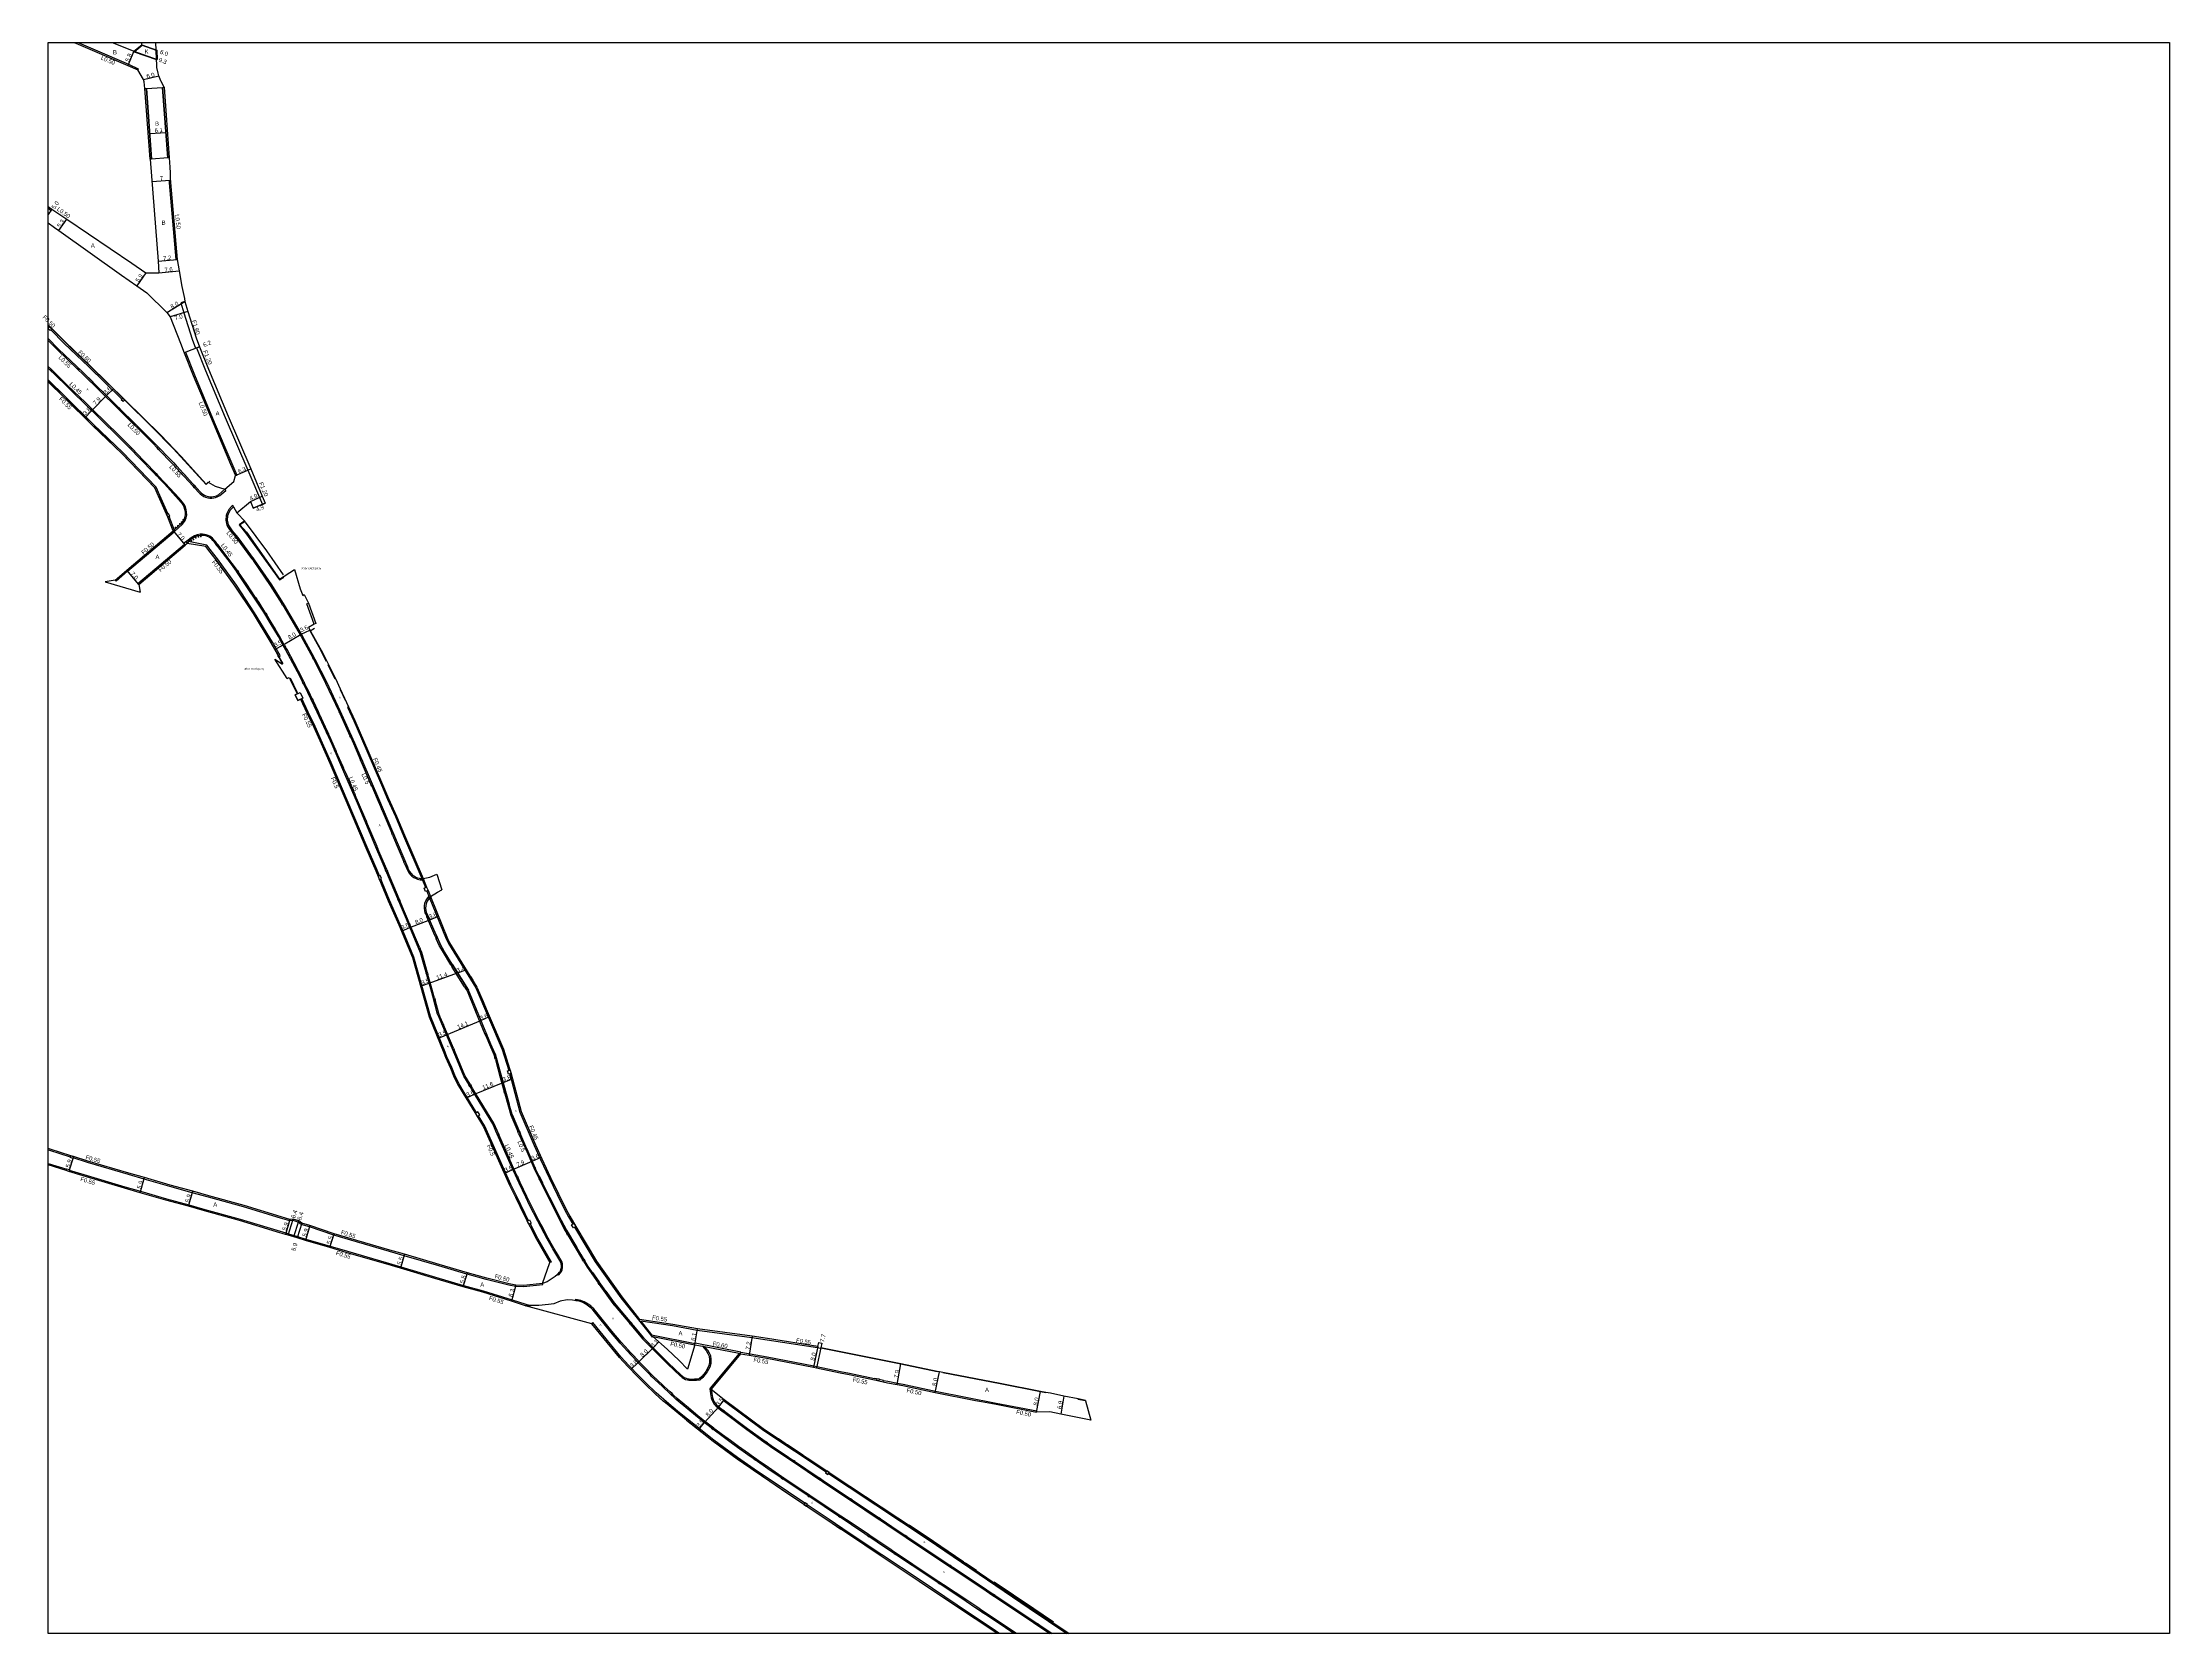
# Model space of a CAD drawing. Header units: metres. Extents: x -20002 to -16000, y -111000 to -108000.
# Drawn here: x -20002 to -19200, y -110400 to -109800 of the extents above; entities that cross this region are included whole.
import ezdxf

# ---------------------------------------------------------------- set-up
doc = ezdxf.new("R2010")
doc.units = ezdxf.units.M
doc.header["$LTSCALE"] = 2.5
for name, color, linetype in [('側溝・桝', 7, 'Continuous'), ('図郭', 7, 'Continuous'), ('幅員', 7, 'Continuous'), ('歩道・分離帯・安全施設', 7, 'Continuous'), ('舗装', 7, 'Continuous'), ('道路', 7, 'Continuous')]:
    doc.layers.add(name, color=color, linetype=linetype)
doc.styles.get("Standard").update_dxf_attribs({"font": ''})
doc.styles.add('YOKO_DECO', font='')
doc.styles.get('Standard').set_extended_font_data('@MS PGothic')
doc.styles.get('YOKO_DECO').set_extended_font_data('MS PGothic')

msp = doc.modelspace()

# ---------------------------------------------------------------- linework, layer by layer
at = {"layer": '側溝・桝'}
for points in [[(-19988.81, -109800), (-19987.62, -109800.47), (-19982.32, -109802.76), (-19969.76, -109808.18), (-19966.04, -109809.88)], [(-19966.04, -109809.88), (-19966.25, -109810.34)], [(-19954.37, -109852.87), (-19951.88, -109881.87), (-19951.39, -109881.81)], [(-20000, -109862.46), (-19998.85, -109863.29), (-19998.57, -109862.87)], [(-19948.42, -109897.72), (-19949.97, -109898.11), (-19948.84, -109901.9), (-19945.75, -109911.86), (-19944.4, -109915.29)], [(-20000, -109907.64), (-19999.43, -109907.08), (-19998.61, -109907.91)], [(-19999.88, -109907.52), (-20000, -109907.4)], [(-19998.61, -109907.91), (-19999.3, -109908.59), (-20000, -109907.89)], [(-19999.06, -109908.35), (-19993.96, -109913.5), (-19984.82, -109922.2), (-19984.77, -109922.24), (-19972.25, -109934.53)], [(-20000, -109912.43), (-19996.53, -109915.94), (-19989.06, -109923.05)], [(-19944.4, -109915.29), (-19944.02, -109915.14), (-19942.91, -109914.7)], [(-19944.02, -109915.14), (-19940.66, -109923.66), (-19933.26, -109941.39), (-19924.71, -109961.22), (-19919.23, -109974.23), (-19918.13, -109973.76)], [(-19998.9, -109923.23), (-20000, -109922.16)], [(-19983.82, -109937.86), (-19986.09, -109935.64), (-19990.17, -109931.72), (-19993.17, -109928.8), (-19998.36, -109923.75)], [(-19988.52, -109923.56), (-19987.22, -109924.8), (-19973.73, -109938.04)], [(-19948.67, -109916.98), (-19948.21, -109916.79), (-19944.83, -109925.35), (-19937.38, -109943.21), (-19930.73, -109958.79), (-19928.91, -109963.11)], [(-19954.93, -109977.61), (-19957.89, -109970.89), (-19959.31, -109967.68), (-19971.87, -109954.63), (-19982.86, -109944.01), (-19993.44, -109933.61), (-20000, -109927.24)], [(-19968.96, -109952.51), (-19969.21, -109952.25), (-19973.39, -109948.08), (-19983.3, -109938.37)], [(-19973.22, -109938.54), (-19960.59, -109951.13), (-19958.9, -109952.9)], [(-19964.08, -109957.59), (-19968.45, -109953.04)], [(-19958.4, -109953.42), (-19953.13, -109958.92), (-19947.12, -109965.41), (-19945.36, -109967.35)], [(-19959.27, -109962.59), (-19963.6, -109958.09)], [(-19950.62, -109971.89), (-19955.85, -109966.15), (-19958.77, -109963.11)], [(-19929.37, -109963.3), (-19928.91, -109963.11)], [(-19952.25, -109984.24), (-19949.5, -109981.75), (-19948.92, -109981.12), (-19948.36, -109980.21), (-19947.95, -109979.21), (-19947.78, -109978.14), (-19947.81, -109977.06), (-19947.99, -109976.05), (-19948.27, -109975.08), (-19948.67, -109974.17), (-19949.29, -109973.34), (-19950.12, -109972.43)], [(-19944.87, -109967.9), (-19943.15, -109969.68), (-19942.68, -109970.15), (-19942.03, -109970.72), (-19941.34, -109971.16), (-19940.73, -109971.42), (-19939.8, -109971.7), (-19939.05, -109971.79), (-19938.33, -109971.81), (-19937.57, -109971.72), (-19936.89, -109971.56), (-19936.32, -109971.37), (-19935.33, -109970.87), (-19932.97, -109968.94)], [(-19933.41, -109968.43), (-19932.97, -109968.94)], [(-19952.54, -109984.59), (-19952.25, -109984.24), (-19954.41, -109978.78), (-19954.44, -109978.71)], [(-19930.29, -109974.66), (-19930.81, -109975.04), (-19931.91, -109976.16), (-19932.63, -109977.63), (-19932.83, -109978.38), (-19933, -109980.14), (-19932.78, -109981.36), (-19932.57, -109982.06), (-19932.09, -109982.92), (-19930.97, -109984.5)], [(-19930.06, -109975.11), (-19930.29, -109974.66)], [(-19974.4, -110003.1), (-19970.05, -109999.42), (-19952.54, -109984.59)], [(-19912.91, -110032.01), (-19912.58, -110031.13), (-19915.41, -110026.15), (-19922.16, -110015.06), (-19928.98, -110004.69), (-19936.19, -109994.7), (-19938.97, -109991.23), (-19940.18, -109989.58), (-19947.69, -109988.06), (-19948.06, -109988.33)], [(-19936.37, -109988.92), (-19936.96, -109988.16), (-19937.52, -109987.5), (-19938.02, -109986.97), (-19938.53, -109986.54), (-19939.03, -109986.18), (-19939.72, -109985.86), (-19940.4, -109985.63), (-19941.09, -109985.49), (-19941.78, -109985.42), (-19942.69, -109985.45), (-19943.79, -109985.64), (-19944.81, -109986.08), (-19946.05, -109986.84), (-19947.69, -109988.06)], [(-19930.37, -109985.21), (-19928.85, -109986.99), (-19923.32, -109994.53)], [(-19966.17, -110004), (-19948.66, -109989.17)], [(-19928.65, -109999.16), (-19930.56, -109996.51), (-19935.94, -109989.49)], [(-19922.88, -109995.13), (-19922.69, -109995.38), (-19916.25, -110004.73), (-19911.89, -110011.67)], [(-19974.72, -110002.72), (-19974.4, -110003.1)], [(-19966.17, -110004), (-19965.85, -110004.38)], [(-19921.76, -110009.31), (-19925.15, -110004.21), (-19928.24, -109999.74)], [(-19917.93, -110015.26), (-19918.31, -110014.65), (-19920.49, -110011.21), (-19921.34, -110009.93)], [(-19911.54, -110012.24), (-19904.61, -110023.98), (-19900.23, -110032.08)], [(-19899.66, -110019.35), (-19902.41, -110011.68), (-19901.81, -110011.46)], [(-19914.28, -110021.3), (-19915.87, -110018.6), (-19917.56, -110015.86)], [(-19910.84, -110027.34), (-19912.8, -110023.83), (-19913.9, -110021.94)], [(-19903.64, -110041.01), (-19905.63, -110037.07), (-19907.29, -110033.88), (-19909.93, -110028.96), (-19910.48, -110027.98)], [(-19899.88, -110032.74), (-19895.41, -110041.59), (-19890.44, -110052.15), (-19890.31, -110052.43)], [(-19900.44, -110047.51), (-19901.64, -110044.97), (-19903.3, -110041.69)], [(-19875.11, -110114.21), (-19875.97, -110112.13), (-19879.65, -110103.43), (-19887.21, -110085.67), (-19893.24, -110071.58), (-19896.51, -110064.19), (-19899.35, -110057.9), (-19901.99, -110052.58), (-19904.36, -110047.45)], [(-19897.4, -110053.94), (-19898.12, -110052.38), (-19900.13, -110048.16)], [(-19890.04, -110053.04), (-19886.2, -110061.47)], [(-19886.72, -110050.53), (-19887.11, -110050.72), (-19884.74, -110055.85), (-19879.81, -110067.17), (-19874.27, -110079.94), (-19871.99, -110085.31), (-19869.08, -110091.92), (-19866.03, -110099.14), (-19859.1, -110115.3), (-19857.74, -110118.7)], [(-19894.59, -110060.03), (-19897.08, -110054.63)], [(-19891.63, -110066.64), (-19892.52, -110064.61), (-19893.89, -110061.53), (-19894.27, -110060.71)], [(-19888.9, -110072.94), (-19891.34, -110067.32)], [(-19885.89, -110062.14), (-19884.9, -110064.32), (-19882.21, -110070.6)], [(-19884.49, -110083.15), (-19887.69, -110075.72), (-19888.6, -110073.62)], [(-19881.92, -110071.28), (-19878.27, -110079.79)], [(-19880.25, -110093.14), (-19882.96, -110086.71), (-19884.2, -110083.83)], [(-19877.97, -110080.47), (-19875.92, -110085.26), (-19874.34, -110088.99)], [(-19874.05, -110089.68), (-19870.43, -110098.24)], [(-19875.91, -110103.43), (-19875.99, -110103.24), (-19879.95, -110093.85)], [(-19870.14, -110098.91), (-19865.89, -110108.94)], [(-19872.34, -110111.89), (-19873.65, -110108.78), (-19875.65, -110104.06)], [(-19838.44, -110203.58), (-19838.68, -110203.2), (-19843.11, -110196.01), (-19845.1, -110192.62), (-19846.65, -110189.44), (-19847.83, -110186.6), (-19849.64, -110182.48), (-19850.23, -110180.81), (-19854.48, -110170.62), (-19855.86, -110167.21), (-19862.13, -110144.95), (-19865.4, -110137.01), (-19867.31, -110132.57), (-19871.23, -110123.48), (-19873.94, -110117.03), (-19874.61, -110115.41)], [(-19867.68, -110122.88), (-19872.07, -110112.52)], [(-19865.6, -110109.62), (-19865, -110111.05), (-19864.64, -110111.94), (-19864.16, -110112.9), (-19863.55, -110113.74), (-19862.91, -110114.36), (-19862.16, -110114.86), (-19861.23, -110115.31), (-19860.7, -110115.51), (-19860.22, -110115.64), (-19859.78, -110115.74), (-19858.9, -110115.78)], [(-19858.64, -110115.26), (-19857.3, -110118.53)], [(-19863.86, -110131.94), (-19864.87, -110129.55), (-19865.95, -110126.95), (-19867.38, -110123.57)], [(-19857.48, -110129.02), (-19857.54, -110128.88), (-19857.8, -110128.23), (-19858.02, -110127.35), (-19858.1, -110126.41), (-19858.06, -110125.53), (-19857.92, -110124.63), (-19857.57, -110123.64), (-19857.07, -110122.93), (-19856.39, -110122.09)], [(-19857.21, -110120.02), (-19856.32, -110122.26), (-19849.91, -110138.06), (-19849.09, -110139.79), (-19838.7, -110156.52), (-19828.77, -110179.79), (-19826.33, -110187.65)], [(-19856.76, -110119.84), (-19855.85, -110122.06)], [(-19859.97, -110141.16), (-19863.57, -110132.62)], [(-19853.97, -110137.32), (-19854.21, -110136.78), (-19857.19, -110129.69)], [(-19847.99, -110148.04), (-19848.13, -110147.81), (-19851.35, -110142.59), (-19852.53, -110140.59), (-19853.68, -110137.99)], [(-19856.97, -110150.82), (-19859.13, -110143.14), (-19859.69, -110141.83)], [(-19842.97, -110156.17), (-19847.6, -110148.67)], [(-19854.31, -110160.34), (-19854.51, -110159.57), (-19855.29, -110156.81), (-19856.77, -110151.54)], [(-19842.58, -110156.79), (-19842.04, -110157.68), (-19839.09, -110164.76)], [(-19851.18, -110169.8), (-19852.14, -110167.55), (-19852.72, -110166.24), (-19854.11, -110161.07)], [(-19838.81, -110165.45), (-19835.27, -110173.96)], [(-19847.16, -110179.25), (-19850.88, -110170.49)], [(-19840.91, -110192.84), (-19842.83, -110189.63), (-19845.87, -110182.29), (-19846.86, -110179.95)], [(-19834.99, -110174.62), (-19833.57, -110177.92), (-19831.91, -110181.6), (-19831.54, -110182.87)], [(-19831.33, -110183.57), (-19829.49, -110190.28), (-19827.99, -110195.77)], [(-19825.92, -110188.96), (-19825.88, -110189.1), (-19822.18, -110203.37), (-19816.69, -110215.96), (-19814.32, -110221.28), (-19811.07, -110228.22), (-19808.05, -110234.47), (-19805.24, -110240.11), (-19803.76, -110242.91), (-19802.19, -110245.63)], [(-19830.35, -110211.2), (-19830.72, -110210.37), (-19831.88, -110207.56), (-19838.52, -110196.83), (-19839.9, -110194.54), (-19840.54, -110193.47)], [(-19827.79, -110196.5), (-19826.69, -110200.51), (-19825.47, -110204.56), (-19822.87, -110210.73)], [(-19825.51, -110230.71), (-19835.31, -110208.63), (-19837.72, -110204.75)], [(-19823.11, -110227.5), (-19824.85, -110223.69), (-19830.07, -110211.85)], [(-19822.59, -110211.4), (-19819.93, -110217.4), (-19816.91, -110224.44), (-19814.87, -110228.56)], [(-19991.59, -110220.35), (-19999.43, -110217.89), (-20000, -110217.71)], [(-19842.06, -110264.52), (-19852.74, -110261.35), (-19865.73, -110257.54), (-19871.25, -110255.91), (-19885.85, -110251.67), (-19892.28, -110249.76), (-19901.46, -110246.68), (-19904.65, -110245.71), (-19905.74, -110244.85), (-19907.66, -110244.27), (-19908.89, -110244.41), (-19912.36, -110243.35), (-19926.31, -110239.14), (-19939.59, -110235.43), (-19945.65, -110233.76), (-19954.14, -110231.41), (-19963.82, -110228.63), (-19969.69, -110226.95), (-19985.22, -110222.35), (-19990.64, -110220.65)], [(-20000, -110222.74), (-19993.03, -110224.93)], [(-19992.08, -110225.23), (-19986.62, -110226.94), (-19971.04, -110231.55), (-19965.14, -110233.25), (-19955.44, -110236.03), (-19946.93, -110238.38), (-19940.87, -110240.06), (-19927.65, -110243.75), (-19913.75, -110247.95), (-19910.4, -110248.97), (-19909.37, -110249.29), (-19907.24, -110249.93), (-19905.95, -110250.33), (-19902.81, -110251.28), (-19893.63, -110253.94), (-19887.15, -110255.87), (-19872.53, -110260.12), (-19866.97, -110261.76), (-19853.99, -110265.57), (-19843.32, -110268.74), (-19835.92, -110270.76), (-19825.07, -110274.21), (-19819.9, -110275.87), (-19818.11, -110276.37)], [(-19814.19, -110245.68), (-19814.91, -110244.31), (-19818.02, -110238.24), (-19819.47, -110235.26), (-19821.97, -110229.98), (-19822.81, -110228.16)], [(-19814.54, -110229.23), (-19808.84, -110240.74), (-19806.88, -110244.47), (-19804.99, -110248.11), (-19804.37, -110249.15)], [(-19818.87, -110244.25), (-19820.17, -110241.75), (-19823.32, -110235.24), (-19825.51, -110230.71)], [(-19810.22, -110260.03), (-19815.34, -110251.02), (-19818.25, -110245.44)], [(-19807.89, -110256.99), (-19809.25, -110254.69), (-19811.43, -110250.94), (-19813.87, -110246.28)], [(-19804, -110249.78), (-19798.48, -110259.04)], [(-19801.5, -110246.81), (-19793.71, -110259.9), (-19784.1, -110273.36), (-19773.36, -110286.77)], [(-19810.22, -110260.03), (-19810.83, -110260.08)], [(-19807.59, -110264.82), (-19806.82, -110264.05), (-19806.4, -110263.51), (-19806.16, -110262.84), (-19806.01, -110262.03), (-19805.98, -110261.27), (-19806.06, -110260.57), (-19806.3, -110259.77), (-19806.61, -110259.14), (-19806.99, -110258.51), (-19807.53, -110257.6)], [(-19798.12, -110259.65), (-19796.78, -110261.91), (-19792.61, -110267.75)], [(-19842.06, -110264.52), (-19842.05, -110264.47), (-19841.91, -110263.99)], [(-19813.47, -110268.53), (-19820.76, -110269.32), (-19823.64, -110269.15), (-19826.27, -110268.67), (-19834.77, -110266.46), (-19842.04, -110264.48), (-19842.05, -110264.47)], [(-19813.47, -110268.53), (-19813.53, -110268.03)], [(-19807.59, -110264.82), (-19807.85, -110264.44)], [(-19792.18, -110268.34), (-19787, -110275.61), (-19786.67, -110276)], [(-19820.05, -110276.4), (-19818.11, -110276.37)], [(-19801.28, -110274.04), (-19800.92, -110274.56)], [(-19793.07, -110278.94), (-19793.54, -110278.35), (-19794.19, -110277.6), (-19794.95, -110276.91), (-19795.41, -110276.5), (-19796.41, -110275.76), (-19796.98, -110275.41), (-19797.27, -110275.26), (-19797.93, -110274.89), (-19798.49, -110274.63), (-19799.15, -110274.38), (-19799.73, -110274.24), (-19800.39, -110274.12), (-19801.28, -110274.04)], [(-19786.2, -110276.56), (-19780.69, -110283.11)], [(-19794.97, -110283.26), (-19794.66, -110282.78)], [(-19784.06, -110295.62), (-19794.66, -110282.78)], [(-19781.15, -110293.21), (-19783.89, -110290.2), (-19787.41, -110286.05), (-19792.61, -110279.52)], [(-19780.23, -110283.65), (-19775.87, -110288.84)], [(-19709.86, -110292.31), (-19728.85, -110289.33), (-19734.62, -110288.48), (-19755.27, -110285.68), (-19764.53, -110284.02), (-19776.49, -110282.23)], [(-19776.49, -110282.23), (-19772.42, -110287.37)], [(-19780.46, -110293.92), (-19781.15, -110293.21)], [(-19775.87, -110288.84), (-19774.36, -110290.34)], [(-19773.84, -110290.87), (-19771.1, -110293.71), (-19766.37, -110298.45), (-19761.66, -110302.86), (-19761.62, -110302.89)], [(-19773.36, -110286.77), (-19772.2, -110288.22), (-19771.94, -110287.98)], [(-19772.42, -110287.37), (-19756.05, -110290.67)], [(-19756.13, -110291.16), (-19756.05, -110290.67), (-19756.04, -110290.57)], [(-19738.77, -110293.9), (-19756.04, -110290.57)], [(-19752.44, -110291.87), (-19751.4, -110292.98), (-19750.75, -110294.16), (-19750.28, -110295.23), (-19750.13, -110296.79), (-19750.16, -110298.19), (-19750.52, -110299.52), (-19751.02, -110300.46), (-19751.49, -110301.38), (-19752.3, -110302.47), (-19753.17, -110303.44), (-19754.18, -110304.3)], [(-19738.88, -110294.49), (-19739.44, -110294.38), (-19752.44, -110291.87), (-19753.28, -110291.71)], [(-19714.69, -110350.9), (-19720.86, -110346.77), (-19733.79, -110337.99), (-19740.02, -110333.6), (-19748.92, -110327.13), (-19758.95, -110319.2), (-19762.65, -110316.11), (-19766.87, -110312.65), (-19770.7, -110309.23), (-19774.57, -110305.53), (-19777.3, -110302.8), (-19781.04, -110298.95), (-19784.06, -110295.62)], [(-19764.72, -110309.54), (-19765.44, -110308.85), (-19767.64, -110306.88), (-19768.16, -110306.41), (-19772.07, -110302.66), (-19772.54, -110302.18), (-19774.37, -110300.34), (-19776.87, -110297.81), (-19779.31, -110295.17), (-19779.99, -110294.43)], [(-19739.44, -110294.38), (-19747.24, -110303.75), (-19750.4, -110307.55)], [(-19738.88, -110294.49), (-19738.78, -110293.95), (-19738.77, -110293.9)], [(-19738.78, -110293.95), (-19728.88, -110295.67), (-19711.31, -110299.05), (-19710.1, -110299.29), (-19701.21, -110301.15)], [(-19701.21, -110301.15), (-19697.85, -110301.85)], [(-19761.05, -110303.37), (-19760.93, -110303.48), (-19760.33, -110303.85), (-19759.63, -110304.17), (-19758.92, -110304.37), (-19758.34, -110304.48), (-19757.62, -110304.53), (-19756.88, -110304.52), (-19756.21, -110304.46), (-19755.48, -110304.45), (-19754.18, -110304.3)], [(-19750.4, -110307.54), (-19750.4, -110307.55), (-19750.52, -110307.71), (-19750.21, -110309.45), (-19750.09, -110310.33), (-19749.95, -110311.16), (-19749.68, -110311.95), (-19749.34, -110312.7), (-19748.86, -110313.47), (-19748.23, -110314.15), (-19747.24, -110315.05), (-19745.82, -110316.12)], [(-19697.85, -110301.85), (-19688.32, -110303.85)], [(-19687.62, -110304), (-19688.32, -110303.85)], [(-19684.95, -110304.55), (-19686.64, -110304.2)], [(-19685.07, -110305.09), (-19684.95, -110304.55)], [(-19684.95, -110304.55), (-19683.4, -110304.88), (-19679.76, -110305.57)], [(-19679.87, -110306.11), (-19679.77, -110305.62), (-19679.76, -110305.57)], [(-19679.77, -110305.62), (-19677.62, -110306.03)], [(-19677.62, -110306.03), (-19665.37, -110308.67), (-19642.43, -110313.09), (-19627.18, -110316.06)], [(-19749.52, -110322.17), (-19752.43, -110319.91), (-19754.84, -110318.02), (-19758.47, -110314.96), (-19762.83, -110311.34), (-19764.14, -110310.09)], [(-19745.52, -110311.39), (-19745.48, -110312.03), (-19730.08, -110323.4), (-19706.65, -110339.02)], [(-19745.22, -110316.57), (-19736.57, -110323.06), (-19729.59, -110328.05)], [(-19627.27, -110316.55), (-19627.18, -110316.06)], [(-19733.47, -110333.86), (-19735.89, -110332.15), (-19739.69, -110329.46), (-19742.69, -110327.27), (-19745.69, -110325.1), (-19748.56, -110322.91), (-19748.94, -110322.62)], [(-19729.01, -110328.47), (-19727.64, -110329.45), (-19719.21, -110335.13)], [(-19723.28, -110340.91), (-19728.31, -110337.46), (-19732.2, -110334.75), (-19732.89, -110334.27)], [(-19713.23, -110347.64), (-19714.24, -110346.97), (-19722.13, -110341.69), (-19722.63, -110341.35)], [(-19718.56, -110335.57), (-19709.35, -110341.78)], [(-19705.7, -110339.65), (-19697.94, -110344.82), (-19668.08, -110364.62), (-19630.01, -110390.47), (-19615.84, -110400)], [(-19701.67, -110355.34), (-19707.07, -110351.75), (-19712.71, -110347.99)], [(-19708.79, -110342.16), (-19707.97, -110342.71), (-19704.48, -110345.06), (-19697.7, -110349.58)], [(-19641.21, -110400), (-19642.74, -110398.98), (-19657.15, -110389.35), (-19671.21, -110379.94), (-19685.62, -110370.35), (-19697.87, -110362.13), (-19705.52, -110357.04), (-19713.73, -110351.54)], [(-19690.69, -110362.68), (-19696.83, -110358.55), (-19701.05, -110355.75)], [(-19697.11, -110349.97), (-19686.98, -110356.72)], [(-19686.36, -110357.13), (-19685.75, -110357.54), (-19682.1, -110360), (-19676.91, -110363.47)], [(-19680.69, -110369.41), (-19682.06, -110368.49), (-19690.11, -110363.08)], [(-19676.27, -110363.9), (-19660.27, -110374.58)], [(-19664.06, -110380.49), (-19673.94, -110373.93), (-19680.1, -110369.8)], [(-19647.47, -110391.54), (-19649.81, -110389.97), (-19653.51, -110387.49), (-19662.36, -110381.63), (-19663.5, -110380.87)], [(-19659.66, -110374.99), (-19659.11, -110375.36), (-19652.8, -110379.54), (-19646.24, -110383.96), (-19643.72, -110385.64)], [(-19643.11, -110386.05), (-19630.1, -110394.73), (-19627.12, -110396.72)], [(-19634.84, -110400), (-19642.19, -110395.08), (-19646.89, -110391.93)], [(-19626.51, -110397.13), (-19622.22, -110400)]]:
    msp.add_lwpolyline(points, dxfattribs=at)
for points in [[(-19999.23, -109923.56), (-19998.9, -109923.23), (-19998.36, -109923.75), (-19998.69, -109924.09)], [(-19988.52, -109923.56), (-19989.06, -109923.05), (-19988.67, -109922.63), (-19988.12, -109923.15)], [(-19984.15, -109938.2), (-19983.82, -109937.86), (-19983.3, -109938.37), (-19983.63, -109938.71)], [(-19973.73, -109938.04), (-19973.38, -109937.68), (-19972.87, -109938.19), (-19973.22, -109938.54)], [(-19972.46, -109934.74), (-19971.81, -109934.08), (-19971.11, -109934.77), (-19971.75, -109935.43)], [(-19969.3, -109952.84), (-19968.96, -109952.51), (-19968.45, -109953.04), (-19968.79, -109953.37)], [(-19958.4, -109953.42), (-19958.9, -109952.9), (-19958.49, -109952.5), (-19957.99, -109953.02)], [(-19963.93, -109958.42), (-19963.6, -109958.09), (-19964.08, -109957.59), (-19964.42, -109957.91)], [(-19959.61, -109962.91), (-19959.27, -109962.59), (-19958.77, -109963.11), (-19959.11, -109963.43)], [(-19950.46, -109972.75), (-19950.12, -109972.43), (-19950.62, -109971.89), (-19950.96, -109972.2)], [(-19944.87, -109967.9), (-19945.36, -109967.35), (-19944.94, -109966.97), (-19944.44, -109967.51)], [(-19955.43, -109977.83), (-19954.7, -109977.5), (-19954.21, -109978.61), (-19954.94, -109978.93)], [(-19947.57, -109988.9), (-19948.33, -109989.55), (-19948.66, -109989.17), (-19948.92, -109988.86), (-19948.15, -109988.21)], [(-19936.74, -109989.2), (-19936.37, -109988.92), (-19935.94, -109989.49), (-19936.3, -109989.77)], [(-19930.56, -109984.17), (-19930.97, -109984.5), (-19930.37, -109985.21), (-19929.97, -109984.9)], [(-19922.88, -109995.13), (-19923.32, -109994.53), (-19922.91, -109994.24), (-19922.48, -109994.83)], [(-19929.02, -109999.42), (-19928.65, -109999.16), (-19928.24, -109999.74), (-19928.61, -110000.01)], [(-19922.14, -110009.57), (-19921.76, -110009.31), (-19921.34, -110009.93), (-19921.73, -110010.18)], [(-19911.54, -110012.24), (-19911.89, -110011.67), (-19911.47, -110011.4), (-19911.11, -110011.97)], [(-19917.93, -110015.26), (-19917.56, -110015.86), (-19917.95, -110016.1), (-19918.32, -110015.5)], [(-19914.3, -110022.18), (-19913.9, -110021.94), (-19914.28, -110021.3), (-19914.68, -110021.53)], [(-19911.24, -110027.56), (-19910.84, -110027.34), (-19910.48, -110027.98), (-19910.88, -110028.2)], [(-19900.23, -110032.08), (-19899.79, -110031.83), (-19899.43, -110032.51), (-19899.88, -110032.74)], [(-19906.9, -110045.98), (-19905.02, -110045.08), (-19903.98, -110047.26), (-19905.86, -110048.16)], [(-19904.05, -110041.22), (-19903.64, -110041.01), (-19903.3, -110041.69), (-19903.71, -110041.9)], [(-19900.44, -110047.51), (-19900.13, -110048.16), (-19900.54, -110048.35), (-19900.85, -110047.71)], [(-19890.04, -110053.04), (-19890.31, -110052.43), (-19889.86, -110052.23), (-19889.58, -110052.83)], [(-19897.4, -110053.94), (-19897.08, -110054.63), (-19897.5, -110054.82), (-19897.81, -110054.14)], [(-19895, -110060.22), (-19894.59, -110060.03), (-19894.27, -110060.71), (-19894.69, -110060.9)], [(-19892.05, -110066.83), (-19891.63, -110066.64), (-19891.34, -110067.32), (-19891.76, -110067.5)], [(-19885.89, -110062.14), (-19886.2, -110061.47), (-19885.74, -110061.26), (-19885.44, -110061.93)], [(-19888.9, -110072.94), (-19888.6, -110073.62), (-19889.02, -110073.81), (-19889.32, -110073.12)], [(-19881.92, -110071.28), (-19882.21, -110070.6), (-19881.74, -110070.4), (-19881.45, -110071.08)], [(-19884.91, -110083.33), (-19884.49, -110083.15), (-19884.2, -110083.83), (-19884.62, -110084.01)], [(-19877.97, -110080.47), (-19878.27, -110079.79), (-19877.81, -110079.59), (-19877.51, -110080.28)], [(-19880.25, -110093.14), (-19879.95, -110093.85), (-19880.37, -110094.03), (-19880.67, -110093.32)], [(-19874.05, -110089.68), (-19874.34, -110088.99), (-19873.88, -110088.79), (-19873.59, -110089.49)], [(-19870.14, -110098.91), (-19870.43, -110098.24), (-19869.96, -110098.04), (-19869.68, -110098.72)], [(-19876.33, -110103.61), (-19875.91, -110103.43), (-19875.65, -110104.06), (-19876.07, -110104.24)], [(-19865.6, -110109.62), (-19865.89, -110108.94), (-19865.43, -110108.75), (-19865.14, -110109.43)], [(-19875.12, -110115.63), (-19874.29, -110115.28), (-19874.79, -110114.08), (-19875.62, -110114.42)], [(-19872.76, -110112.07), (-19872.34, -110111.89), (-19872.07, -110112.52), (-19872.49, -110112.7)], [(-19868.1, -110123.06), (-19867.68, -110122.88), (-19867.38, -110123.57), (-19867.81, -110123.75)], [(-19856.76, -110119.84), (-19857.74, -110120.23), (-19858.26, -110118.91), (-19857.3, -110118.53)], [(-19864.28, -110132.12), (-19863.86, -110131.94), (-19863.57, -110132.62), (-19864, -110132.79)], [(-19856.98, -110128.8), (-19857.48, -110129.02), (-19857.19, -110129.69), (-19856.69, -110129.48)], [(-19860.39, -110141.33), (-19859.97, -110141.16), (-19859.69, -110141.83), (-19860.11, -110142.01)], [(-19853.47, -110137.1), (-19853.97, -110137.32), (-19853.68, -110137.99), (-19853.17, -110137.77)], [(-19847.52, -110147.75), (-19847.99, -110148.04), (-19847.6, -110148.67), (-19847.13, -110148.39)], [(-19857.41, -110150.95), (-19856.97, -110150.82), (-19856.77, -110151.54), (-19857.21, -110151.66)], [(-19842.51, -110155.88), (-19842.97, -110156.17), (-19842.58, -110156.79), (-19842.12, -110156.51)], [(-19854.75, -110160.46), (-19854.31, -110160.34), (-19854.11, -110161.07), (-19854.55, -110161.19)], [(-19838.59, -110164.55), (-19839.09, -110164.76), (-19838.81, -110165.45), (-19838.3, -110165.24)], [(-19851.6, -110169.98), (-19851.18, -110169.8), (-19850.88, -110170.49), (-19851.31, -110170.67)], [(-19847.16, -110179.25), (-19846.86, -110179.95), (-19847.29, -110180.13), (-19847.58, -110179.43)], [(-19834.76, -110173.74), (-19835.27, -110173.96), (-19834.99, -110174.62), (-19834.49, -110174.41)], [(-19831.33, -110183.57), (-19831.54, -110182.87), (-19831.07, -110182.73), (-19830.87, -110183.44)], [(-19825.43, -110188.8), (-19826.38, -110189.1), (-19826.79, -110187.8), (-19825.83, -110187.5)], [(-19840.91, -110192.84), (-19840.54, -110193.47), (-19840.93, -110193.71), (-19841.31, -110193.08)], [(-19827.79, -110196.5), (-19827.99, -110195.77), (-19827.5, -110195.64), (-19827.3, -110196.37)], [(-19837.24, -110204.46), (-19837.97, -110203.29), (-19838.91, -110203.87), (-19838.18, -110205.04)], [(-19830.77, -110211.38), (-19830.35, -110211.2), (-19830.07, -110211.85), (-19830.49, -110212.04)], [(-19822.59, -110211.4), (-19822.87, -110210.73), (-19822.34, -110210.51), (-19822.06, -110211.17)], [(-19991.65, -110220.54), (-19991.59, -110220.35), (-19991.43, -110219.82), (-19990.48, -110220.12), (-19990.64, -110220.65), (-19990.7, -110220.84)], [(-19993.2, -110225.45), (-19993.03, -110224.93), (-19992.97, -110224.74), (-19992.02, -110225.04), (-19992.08, -110225.23), (-19992.24, -110225.75)], [(-19823.52, -110227.69), (-19823.11, -110227.5), (-19822.81, -110228.16), (-19823.22, -110228.35)], [(-19814.07, -110229), (-19814.54, -110229.23), (-19814.87, -110228.56), (-19814.41, -110228.33)], [(-19819.35, -110244.51), (-19818.47, -110244.05), (-19817.85, -110245.24), (-19818.73, -110245.7)], [(-19802.63, -110245.88), (-19801.74, -110245.37), (-19801.06, -110246.56), (-19801.95, -110247.06)], [(-19814.28, -110246.49), (-19813.87, -110246.28), (-19814.19, -110245.68), (-19814.59, -110245.89)], [(-19803.55, -110249.51), (-19804, -110249.78), (-19804.37, -110249.15), (-19803.93, -110248.89)], [(-19807.92, -110257.83), (-19807.53, -110257.6), (-19807.89, -110256.99), (-19808.28, -110257.23)], [(-19798.48, -110259.04), (-19798.04, -110258.78), (-19797.67, -110259.39), (-19798.12, -110259.65)], [(-19791.76, -110268.04), (-19792.18, -110268.34), (-19792.61, -110267.75), (-19792.19, -110267.45)], [(-19785.81, -110276.23), (-19786.2, -110276.56), (-19786.67, -110276), (-19786.28, -110275.67)], [(-19793, -110279.83), (-19792.61, -110279.52), (-19793.07, -110278.94), (-19793.46, -110279.25)], [(-19780.69, -110283.11), (-19780.29, -110282.77), (-19779.83, -110283.32), (-19780.23, -110283.65)], [(-19774.01, -110290.01), (-19774.36, -110290.34), (-19773.84, -110290.87), (-19773.5, -110290.54)], [(-19709.86, -110292.31), (-19709.74, -110291.77), (-19709.42, -110290.25), (-19708.25, -110290.5), (-19708.63, -110292.29), (-19708.68, -110292.56)], [(-19780.37, -110294.78), (-19779.99, -110294.43), (-19780.46, -110293.92), (-19780.84, -110294.28)], [(-19764.49, -110310.47), (-19764.14, -110310.09), (-19764.72, -110309.54), (-19765.07, -110309.92)], [(-19761.62, -110302.89), (-19761.31, -110302.53), (-19760.75, -110303.01), (-19761.05, -110303.37)], [(-19687.73, -110304.53), (-19687.62, -110304), (-19687.58, -110303.8), (-19686.6, -110304), (-19686.64, -110304.2), (-19686.76, -110304.74)], [(-19745.54, -110315.75), (-19745.82, -110316.12), (-19745.22, -110316.57), (-19744.94, -110316.2)], [(-19749.26, -110323.03), (-19748.94, -110322.62), (-19749.52, -110322.17), (-19749.83, -110322.58)], [(-19733.18, -110334.69), (-19732.89, -110334.27), (-19733.47, -110333.86), (-19733.77, -110334.28)], [(-19729.32, -110327.68), (-19729.59, -110328.05), (-19729.01, -110328.47), (-19728.75, -110328.09)], [(-19722.92, -110341.77), (-19722.63, -110341.35), (-19723.28, -110340.91), (-19723.57, -110341.33)], [(-19718.95, -110334.75), (-19719.21, -110335.13), (-19718.56, -110335.57), (-19718.31, -110335.19)], [(-19709.09, -110341.4), (-19709.35, -110341.78), (-19708.79, -110342.16), (-19708.53, -110341.78)], [(-19706.39, -110338.62), (-19706.9, -110339.39), (-19705.95, -110340.02), (-19705.44, -110339.26)], [(-19712.99, -110348.42), (-19712.71, -110347.99), (-19713.23, -110347.64), (-19713.52, -110348.07)], [(-19697.45, -110349.19), (-19697.7, -110349.58), (-19697.11, -110349.97), (-19696.86, -110349.59)], [(-19714.98, -110351.34), (-19714.02, -110351.98), (-19713.59, -110351.34), (-19714.55, -110350.7)], [(-19701.34, -110356.18), (-19701.05, -110355.75), (-19701.67, -110355.34), (-19701.95, -110355.77)], [(-19686.72, -110356.34), (-19686.98, -110356.72), (-19686.36, -110357.13), (-19686.11, -110356.75)], [(-19690.4, -110363.5), (-19690.11, -110363.08), (-19690.69, -110362.68), (-19690.98, -110363.11)], [(-19676.66, -110363.09), (-19676.91, -110363.47), (-19676.27, -110363.9), (-19676.02, -110363.51)], [(-19680.39, -110370.23), (-19680.1, -110369.8), (-19680.69, -110369.41), (-19680.98, -110369.84)], [(-19663.78, -110381.3), (-19663.5, -110380.87), (-19664.06, -110380.49), (-19664.35, -110380.92)], [(-19660.02, -110374.19), (-19660.27, -110374.58), (-19659.66, -110374.99), (-19659.41, -110374.6)], [(-19643.46, -110385.26), (-19643.72, -110385.64), (-19643.11, -110386.05), (-19642.85, -110385.67)], [(-19647.18, -110392.36), (-19646.89, -110391.93), (-19647.47, -110391.54), (-19647.76, -110391.97)], [(-19626.87, -110396.33), (-19627.12, -110396.72), (-19626.51, -110397.13), (-19626.26, -110396.74)]]:
    msp.add_lwpolyline(points, close=True, dxfattribs=at)
at = {"layer": '図郭'}
msp.add_lwpolyline([(-20000, -109800), (-19200, -109800), (-19200, -110400), (-20000, -110400)], close=True, dxfattribs=at)
at = {"layer": '幅員'}
for points in [[(-19967.7, -109803.29), (-19969.97, -109808.63)], [(-19967.7, -109803.29), (-19958.95, -109806.45)], [(-19964.68, -109800.87), (-19959.04, -109802.91)], [(-19964.07, -109813.97), (-19958.23, -109812.58)], [(-19961.7, -109834.36), (-19955.62, -109833.92)], [(-19953.95, -109851.99), (-19960.93, -109852.51)], [(-19998.57, -109862.87), (-20000, -109864.85)], [(-19996.05, -109870.86), (-19992.95, -109866.56)], [(-19958.56, -109882.44), (-19951.39, -109881.81)], [(-19963.22, -109886.9), (-19966.62, -109891.72)], [(-19958.22, -109886.9), (-19950.67, -109886.08)], [(-19955.31, -109901.77), (-19948.42, -109897.72)], [(-19947.31, -109901.44), (-19954.02, -109903.43)], [(-19942.91, -109914.7), (-19948.67, -109916.98)], [(-19977.98, -109933.14), (-19975.42, -109930.54)], [(-19986.21, -109941.49), (-19983.56, -109938.78)], [(-19983.56, -109938.78), (-19977.98, -109933.14)], [(-19929.37, -109963.3), (-19923.61, -109960.75)], [(-19923.73, -109973.07), (-19919.27, -109971.05)], [(-19922.64, -109975.66), (-19918.13, -109973.76)], [(-19952.86, -109984.21), (-19948.33, -109989.55)], [(-19965.85, -110004.38), (-19970.37, -109999.03)], [(-19914.49, -110028.89), (-19911.45, -110027.19)], [(-19911.45, -110027.19), (-19904.54, -110023.12)], [(-19904.54, -110023.12), (-19901.33, -110021.58)], [(-19863.57, -110133.79), (-19856.12, -110130.84)], [(-19856.12, -110130.84), (-19852.83, -110129.51)], [(-19866.8, -110135.15), (-19863.57, -110133.79)], [(-19859.61, -110155.92), (-19856.34, -110154.74)], [(-19856.34, -110154.74), (-19845.59, -110150.88)], [(-19845.59, -110150.88), (-19842.36, -110149.72)], [(-19849.81, -110174.19), (-19836.82, -110168.79)], [(-19836.82, -110168.79), (-19833.53, -110167.38)], [(-19853.02, -110175.56), (-19849.81, -110174.19)], [(-19842.44, -110198.15), (-19839.17, -110196.62)], [(-19839.17, -110196.62), (-19828.44, -110192.2)], [(-19828.44, -110192.2), (-19824.89, -110190.86)], [(-19990.48, -110220.12), (-19992.24, -110225.75)], [(-19817.44, -110221.89), (-19814.14, -110220.42)], [(-19965.3, -110233.77), (-19963.67, -110228.1)], [(-19827.98, -110226.5), (-19824.74, -110225.02)], [(-19824.74, -110225.02), (-19817.44, -110221.89)], [(-19947.08, -110238.91), (-19945.51, -110233.23)], [(-19908.84, -110243.85), (-19910.56, -110249.5)], [(-19909.53, -110249.81), (-19907.61, -110243.71)], [(-19907.4, -110250.46), (-19905.48, -110244.36)], [(-19904.39, -110245.21), (-19906.11, -110250.85)], [(-19901.29, -110246.15), (-19902.97, -110251.81)], [(-19893.79, -110254.47), (-19892.11, -110249.23)], [(-19865.57, -110257.01), (-19867.12, -110262.29)], [(-19843.47, -110269.27), (-19841.91, -110263.99)], [(-19823.58, -110268.65), (-19825.23, -110274.73)], [(-19756.13, -110291.16), (-19755.18, -110285.14)], [(-19777.53, -110297.86), (-19771.79, -110292.31)], [(-19771.79, -110292.31), (-19769.7, -110290.01)], [(-19734.54, -110287.94), (-19735.59, -110295.06)], [(-19709.74, -110291.77), (-19711.42, -110299.59)], [(-19708.63, -110292.29), (-19710.21, -110299.83)], [(-19780.33, -110300.45), (-19777.53, -110297.86)], [(-19679.87, -110306.11), (-19678.39, -110298.35)], [(-19665.47, -110309.16), (-19663.87, -110301.32)], [(-19627.27, -110316.55), (-19625.74, -110308.7)], [(-19752.54, -110320.48), (-19747.11, -110314.55)], [(-19747.11, -110314.55), (-19744.97, -110311.82)], [(-19616.91, -110310.48), (-19618.16, -110317.27)], [(-19754.7, -110323.23), (-19752.55, -110320.47)]]:
    msp.add_lwpolyline(points, dxfattribs=at)
at = {"layer": '歩道・分離帯・安全施設'}
for points in [[(-19951.24, -109881.79), (-19953.73, -109852.82)], [(-20000, -109906.7), (-19997.34, -109909.28), (-19991.28, -109915.21), (-19984.37, -109921.82), (-19977.15, -109928.94)], [(-20000, -109911.62), (-19996.08, -109915.59), (-19986.76, -109924.45), (-19983.04, -109928.13)], [(-20000, -109911.62), (-19996.08, -109915.59), (-19986.76, -109924.45), (-19960.14, -109950.78), (-19952.67, -109958.57), (-19946.66, -109965.06), (-19942.75, -109969.39), (-19942.28, -109969.86), (-19941.74, -109970.32), (-19941.1, -109970.72), (-19940.56, -109970.96), (-19939.7, -109971.21), (-19939.01, -109971.3), (-19938.35, -109971.31), (-19937.65, -109971.23), (-19937.02, -109971.09), (-19936.49, -109970.91), (-19935.6, -109970.45), (-19933.41, -109968.43)], [(-20000, -109911.62), (-19996.08, -109915.59), (-19986.76, -109924.45), (-19960.14, -109950.78), (-19952.67, -109958.57), (-19946.66, -109965.06), (-19942.75, -109969.39), (-19942.28, -109969.86), (-19941.74, -109970.32), (-19941.1, -109970.72), (-19940.56, -109970.96), (-19939.7, -109971.21), (-19939.01, -109971.3), (-19938.35, -109971.31), (-19937.65, -109971.23), (-19937.02, -109971.09), (-19936.49, -109970.91), (-19935.6, -109970.45), (-19933.41, -109968.43)], [(-19993.5, -109929.14), (-20000, -109922.81)], [(-19952.44, -109983.76), (-19949.85, -109981.43), (-19949.3, -109980.83), (-19948.78, -109980), (-19948.41, -109979.08), (-19948.25, -109978.11), (-19948.28, -109977.11), (-19948.45, -109976.16), (-19948.72, -109975.23), (-19949.08, -109974.41), (-19949.65, -109973.64), (-19956.19, -109966.47), (-19969.55, -109952.58), (-19973.72, -109948.41), (-19986.42, -109935.97), (-19990.49, -109932.06), (-19993.5, -109929.14), (-20000, -109922.81)], [(-19952.86, -109984.21), (-19952.44, -109983.76), (-19949.85, -109981.43), (-19949.3, -109980.83), (-19948.78, -109980), (-19948.41, -109979.08), (-19948.25, -109978.11), (-19948.28, -109977.11), (-19948.45, -109976.16), (-19948.72, -109975.23), (-19949.08, -109974.41), (-19949.65, -109973.64), (-19956.19, -109966.47), (-19969.55, -109952.58), (-19973.72, -109948.41), (-19986.42, -109935.97), (-19990.49, -109932.06), (-19993.5, -109929.14), (-20000, -109922.81)], [(-20000, -109927.79), (-19995.53, -109932.09)], [(-19973.72, -109948.41), (-19986.42, -109935.97), (-19990.49, -109932.06)], [(-19979.97, -109931.16), (-19960.14, -109950.78), (-19952.67, -109958.57), (-19951.51, -109959.83)], [(-19975.01, -109930.99), (-19970.67, -109935.27), (-19961.22, -109944.63), (-19952.8, -109953.28), (-19940.41, -109966.66), (-19939.09, -109965.39)], [(-19993.4, -109934.21), (-19984.76, -109942.58)], [(-19982.67, -109944.64), (-19976.19, -109950.98)], [(-19971.99, -109955.22), (-19959.57, -109968.17)], [(-19949.85, -109973.42), (-19956.19, -109966.47), (-19969.55, -109952.58)], [(-19948.62, -109962.95), (-19946.66, -109965.06), (-19943.27, -109968.81)], [(-19958.37, -109970.95), (-19954.87, -109978.98)], [(-19930.06, -109975.11), (-19930.48, -109975.42), (-19931.49, -109976.45), (-19932.16, -109977.81), (-19932.33, -109978.47), (-19932.5, -109980.12), (-19932.29, -109981.24), (-19932.11, -109981.87), (-19931.66, -109982.65), (-19930.56, -109984.17), (-19929.97, -109984.9), (-19928.46, -109986.68), (-19922.28, -109995.09), (-19915.83, -110004.46), (-19911.01, -110012.14), (-19904.17, -110023.73), (-19899.79, -110031.83), (-19899.43, -110032.51), (-19894.96, -110041.37), (-19889.99, -110051.94), (-19884.44, -110064.12), (-19875.46, -110085.07), (-19864.54, -110110.85), (-19864.19, -110111.73), (-19863.73, -110112.64), (-19863.17, -110113.41), (-19862.59, -110113.97), (-19861.91, -110114.42), (-19861.04, -110114.85), (-19860.55, -110115.03), (-19860.1, -110115.16), (-19859.7, -110115.25), (-19859.1, -110115.3), (-19858.64, -110115.26)], [(-19930.06, -109975.11), (-19930.48, -109975.42), (-19931.49, -109976.45), (-19932.16, -109977.81), (-19932.33, -109978.47), (-19932.5, -109980.12), (-19932.29, -109981.24), (-19932.11, -109981.87), (-19931.66, -109982.65), (-19930.56, -109984.17), (-19929.97, -109984.9), (-19928.46, -109986.68), (-19922.28, -109995.09), (-19915.83, -110004.46), (-19911.01, -110012.14), (-19904.17, -110023.73), (-19899.79, -110031.83), (-19899.43, -110032.51), (-19894.96, -110041.37), (-19889.99, -110051.94), (-19884.44, -110064.12), (-19875.46, -110085.07), (-19864.54, -110110.85), (-19864.19, -110111.73), (-19863.73, -110112.64), (-19863.17, -110113.41), (-19862.59, -110113.97), (-19861.91, -110114.42), (-19861.04, -110114.85), (-19860.55, -110115.03), (-19860.1, -110115.16), (-19859.7, -110115.25), (-19859.1, -110115.3)], [(-19930.06, -109975.11), (-19928.91, -109977.41)], [(-19926.24, -109980.68), (-19927.97, -109981.84), (-19925.57, -109984.85), (-19912.78, -110002.69), (-19911.13, -110001.57)], [(-19911.29, -110000.7), (-19917.54, -109991.65), (-19925.59, -109980.84)], [(-19807.85, -110264.44), (-19807.12, -110263.76), (-19806.82, -110263.33), (-19806.61, -110262.72), (-19806.47, -110261.98), (-19806.44, -110261.29), (-19806.51, -110260.66), (-19806.73, -110259.93), (-19807.01, -110259.36), (-19807.38, -110258.75), (-19809.64, -110254.92), (-19811.83, -110251.16), (-19815.31, -110244.52), (-19818.43, -110238.45), (-19819.89, -110235.46), (-19822.39, -110230.18), (-19825.26, -110223.88), (-19831.14, -110210.55), (-19832.29, -110207.77), (-19838.91, -110197.06), (-19840.29, -110194.78), (-19843.24, -110189.83), (-19846.29, -110182.47), (-19852.56, -110167.73), (-19853.16, -110166.39), (-19854.95, -110159.69), (-19855.73, -110156.93), (-19859.57, -110143.29), (-19865.29, -110129.73), (-19866.37, -110127.13), (-19874.08, -110108.96), (-19876.42, -110103.42), (-19883.38, -110086.89), (-19888.11, -110075.9), (-19892.94, -110064.8), (-19894.31, -110061.72), (-19898.53, -110052.58), (-19902.06, -110045.17), (-19906.04, -110037.28), (-19907.7, -110034.09), (-19910.33, -110029.18), (-19913.2, -110024.05), (-19916.26, -110018.83), (-19918.7, -110014.89), (-19920.88, -110011.46), (-19925.53, -110004.46), (-19928.61, -110000.01), (-19929.02, -109999.42), (-19930.93, -109996.78), (-19937.32, -109988.44), (-19937.86, -109987.81), (-19938.33, -109987.3), (-19938.81, -109986.9), (-19939.26, -109986.58), (-19939.89, -109986.29), (-19940.52, -109986.07), (-19941.16, -109985.94), (-19941.8, -109985.88), (-19942.64, -109985.9), (-19943.66, -109986.09), (-19944.6, -109986.48), (-19945.79, -109987.22), (-19947.09, -109988.18), (-19947.57, -109988.9)], [(-19807.85, -110264.44), (-19807.12, -110263.76), (-19806.82, -110263.33), (-19806.61, -110262.72), (-19806.47, -110261.98), (-19806.44, -110261.29), (-19806.51, -110260.66), (-19806.73, -110259.93), (-19807.01, -110259.36), (-19807.38, -110258.75), (-19809.64, -110254.92), (-19811.83, -110251.16), (-19815.31, -110244.52), (-19818.43, -110238.45), (-19819.89, -110235.46), (-19822.39, -110230.18), (-19825.26, -110223.88), (-19831.14, -110210.55), (-19832.29, -110207.77), (-19838.91, -110197.06), (-19840.29, -110194.78), (-19843.24, -110189.83), (-19846.29, -110182.47), (-19852.56, -110167.73), (-19853.16, -110166.39), (-19854.95, -110159.69), (-19855.73, -110156.93), (-19859.57, -110143.29), (-19865.29, -110129.73), (-19866.37, -110127.13), (-19874.08, -110108.96), (-19876.42, -110103.42), (-19883.38, -110086.89), (-19888.11, -110075.9), (-19892.94, -110064.8), (-19894.31, -110061.72), (-19898.53, -110052.58), (-19902.06, -110045.17), (-19906.04, -110037.28), (-19907.7, -110034.09), (-19910.33, -110029.18), (-19913.2, -110024.05), (-19916.26, -110018.83), (-19918.7, -110014.89), (-19920.88, -110011.46), (-19925.53, -110004.46), (-19928.61, -110000.01), (-19929.02, -109999.42), (-19930.93, -109996.78), (-19937.32, -109988.44), (-19937.86, -109987.81), (-19938.33, -109987.3), (-19938.81, -109986.9), (-19939.26, -109986.58), (-19939.89, -109986.29), (-19940.52, -109986.07), (-19941.16, -109985.94), (-19941.8, -109985.88), (-19942.64, -109985.9), (-19943.66, -109986.09), (-19944.6, -109986.48), (-19945.79, -109987.22), (-19947.09, -109988.18)], [(-19930.93, -109996.78), (-19937.32, -109988.44), (-19937.59, -109988.12)], [(-19930.91, -109983.69), (-19930.56, -109984.17), (-19929.97, -109984.9), (-19928.46, -109986.68), (-19922.28, -109995.09), (-19915.83, -110004.46), (-19913.3, -110008.49)], [(-19920.88, -110011.46), (-19925.53, -110004.46), (-19928.61, -110000.01)], [(-19911.01, -110012.14), (-19907.95, -110017.32)], [(-19907.7, -110034.09), (-19910.33, -110029.18), (-19913.2, -110024.05), (-19916.26, -110018.83), (-19918.7, -110014.89)], [(-19899.51, -110021.05), (-19901.18, -110022), (-19897.98, -110027.94), (-19895.22, -110033.26)], [(-19905.09, -110022.18), (-19904.17, -110023.73), (-19899.79, -110031.83), (-19899.43, -110032.51), (-19898.17, -110035.01)], [(-19913.74, -110030.4), (-19911.52, -110034.34)], [(-19897.22, -110036.9), (-19894.96, -110041.37), (-19894.76, -110041.79)], [(-19894.58, -110034.56), (-19891.84, -110039.99)], [(-19908.71, -110039.65), (-19906.05, -110045.14)], [(-19894.31, -110061.72), (-19898.53, -110052.58), (-19902.06, -110045.17), (-19906.04, -110037.28)], [(-19889.91, -110044), (-19888.01, -110048.02)], [(-19904.81, -110047.56), (-19899.47, -110058.49)], [(-19891.51, -110048.7), (-19889.99, -110051.94), (-19888.87, -110054.38)], [(-19876.42, -110103.42), (-19883.38, -110086.89), (-19888.11, -110075.9), (-19892.94, -110064.8)], [(-19875.59, -110084.77), (-19875.46, -110085.07), (-19864.54, -110110.85), (-19864.19, -110111.73)], [(-19871.53, -110085.41), (-19869.18, -110090.95), (-19865.69, -110099.21), (-19862.15, -110107.53), (-19858.94, -110115.16)], [(-19866.37, -110127.13), (-19874.08, -110108.96)], [(-19775.47, -110288.51), (-19786.59, -110275.29), (-19789.71, -110270.92), (-19796.34, -110261.62), (-19804.54, -110247.85), (-19806.42, -110244.23), (-19808.37, -110240.51), (-19810.79, -110235.63), (-19816.44, -110224.22), (-19819.46, -110217.2), (-19825, -110204.34), (-19826.2, -110200.38), (-19829, -110190.13), (-19831.43, -110181.43), (-19833.1, -110177.74), (-19841.55, -110157.43), (-19847.67, -110147.52), (-19850.88, -110142.31), (-19852.04, -110140.34), (-19853.7, -110136.57), (-19857.03, -110128.67), (-19857.28, -110128.06), (-19857.48, -110127.26), (-19857.55, -110126.4), (-19857.51, -110125.58), (-19857.38, -110124.76), (-19857.08, -110123.9), (-19856.63, -110123.26), (-19856.16, -110122.67), (-19855.68, -110122.48)], [(-19775.47, -110288.51), (-19786.59, -110275.29), (-19789.71, -110270.92), (-19796.34, -110261.62), (-19804.54, -110247.85), (-19806.42, -110244.23), (-19808.37, -110240.51), (-19810.79, -110235.63), (-19816.44, -110224.22), (-19819.46, -110217.2), (-19825, -110204.34), (-19826.2, -110200.38), (-19829, -110190.13), (-19831.43, -110181.43), (-19833.1, -110177.74), (-19841.55, -110157.43), (-19847.67, -110147.52), (-19850.88, -110142.31), (-19852.04, -110140.34), (-19853.7, -110136.57), (-19857.03, -110128.67), (-19857.28, -110128.06), (-19857.48, -110127.26), (-19857.55, -110126.4), (-19857.51, -110125.58), (-19857.38, -110124.76), (-19857.08, -110123.9), (-19856.63, -110123.26), (-19856.16, -110122.67)], [(-19855.73, -110156.93), (-19859.57, -110143.29), (-19865.29, -110129.73)], [(-19857.04, -110128.65), (-19857.03, -110128.67), (-19856.12, -110130.84)], [(-19853.7, -110136.57), (-19852.04, -110140.34), (-19850.88, -110142.31)], [(-19847.67, -110147.52), (-19841.55, -110157.43)], [(-19840.68, -110152.27), (-19839.84, -110153.62)], [(-19838.33, -110156.25), (-19836.01, -110161.64), (-19833.68, -110167.18), (-19831.34, -110172.65), (-19828.18, -110180.08), (-19826.97, -110184.38)], [(-19852.56, -110167.73), (-19853.16, -110166.39), (-19854.95, -110159.69)], [(-19831.43, -110181.43), (-19829, -110190.13), (-19826.2, -110200.38)], [(-19840.29, -110194.78), (-19843.24, -110189.83)], [(-19832.29, -110207.77), (-19838.91, -110197.06)], [(-19825, -110204.34), (-19821.82, -110211.73)], [(-19822.39, -110230.18), (-19825.26, -110223.88), (-19831.14, -110210.55)], [(-19819.46, -110217.2), (-19816.44, -110224.22), (-19816.26, -110224.59)], [(-19814.89, -110227.36), (-19813.57, -110230.03)], [(-19810.36, -110228.52), (-19811.7, -110225.73)], [(-19807.01, -110259.36), (-19807.38, -110258.75), (-19809.64, -110254.92), (-19811.83, -110251.16), (-19815.31, -110244.52), (-19818.43, -110238.45), (-19819.89, -110235.46)], [(-19810.79, -110235.63), (-19808.37, -110240.51), (-19807.52, -110242.14)], [(-19805.59, -110238.14), (-19807.6, -110234.24)], [(-19805.49, -110246.03), (-19804.54, -110247.85), (-19800.63, -110254.42)], [(-19799.09, -110257.01), (-19797.18, -110260.22)], [(-19807.85, -110264.44), (-19808.11, -110264.69), (-19808.8, -110265.33), (-19809.96, -110266.18), (-19811.8, -110267.37), (-19813.53, -110268.03)], [(-19794.78, -110263.81), (-19792.3, -110267.28)], [(-19800.92, -110274.56), (-19802.21, -110274.3), (-19804.3, -110274.21), (-19806.92, -110274.68), (-19809.32, -110275.68), (-19811.29, -110275.99), (-19814.99, -110276.32), (-19818.11, -110276.37), (-19818.7, -110276.37), (-19820.05, -110276.4)], [(-19781.54, -110293.53), (-19784.26, -110290.53), (-19787.79, -110286.36), (-19793.93, -110278.67), (-19794.55, -110277.95), (-19795.28, -110277.28), (-19795.73, -110276.88), (-19796.68, -110276.17), (-19797.51, -110275.69), (-19798.15, -110275.33), (-19798.68, -110275.09), (-19799.32, -110274.84), (-19799.79, -110274.69), (-19800.37, -110274.6), (-19800.92, -110274.56)], [(-19781.54, -110293.53), (-19784.26, -110290.53), (-19787.79, -110286.36), (-19793.93, -110278.67), (-19794.55, -110277.95), (-19795.28, -110277.28), (-19795.73, -110276.88), (-19796.68, -110276.17), (-19797.51, -110275.69), (-19798.15, -110275.33), (-19798.68, -110275.09), (-19799.32, -110274.84), (-19799.79, -110274.69), (-19800.37, -110274.6), (-19800.92, -110274.56)], [(-19789.71, -110270.92), (-19786.59, -110275.29), (-19775.47, -110288.51)], [(-19787.79, -110286.36), (-19793.93, -110278.67)], [(-19781.54, -110293.53), (-19784.26, -110290.53)], [(-19635.77, -110400), (-19642.48, -110395.51), (-19650.1, -110390.4), (-19653.79, -110387.92), (-19662.64, -110382.06), (-19674.23, -110374.35), (-19682.35, -110368.92), (-19697.11, -110358.98), (-19707.36, -110352.18), (-19714.52, -110347.4), (-19722.42, -110342.12), (-19728.6, -110337.89), (-19732.5, -110335.18), (-19736.18, -110332.58), (-19739.99, -110329.88), (-19742.99, -110327.68), (-19745.99, -110325.51), (-19748.88, -110323.32), (-19752.75, -110320.32), (-19755.17, -110318.42), (-19758.8, -110315.36), (-19763.17, -110311.73), (-19765.79, -110309.23), (-19767.98, -110307.26), (-19768.51, -110306.79), (-19772.43, -110303.03), (-19772.91, -110302.54), (-19774.73, -110300.71), (-19777.25, -110298.17), (-19779.69, -110295.52), (-19781.54, -110293.53)], [(-19635.77, -110400), (-19642.48, -110395.51), (-19650.1, -110390.4), (-19653.79, -110387.92), (-19662.64, -110382.06), (-19674.23, -110374.35), (-19682.35, -110368.92), (-19697.11, -110358.98), (-19707.36, -110352.18), (-19714.52, -110347.4), (-19722.42, -110342.12), (-19728.6, -110337.89), (-19732.5, -110335.18), (-19736.18, -110332.58), (-19739.99, -110329.88), (-19742.99, -110327.68), (-19745.99, -110325.51), (-19748.88, -110323.32), (-19752.75, -110320.32), (-19755.17, -110318.42), (-19758.8, -110315.36), (-19763.17, -110311.73), (-19765.79, -110309.23), (-19767.98, -110307.26), (-19768.51, -110306.79), (-19772.43, -110303.03), (-19772.91, -110302.54), (-19774.73, -110300.71), (-19777.25, -110298.17), (-19779.69, -110295.52), (-19781.54, -110293.53)], [(-19772.43, -110303.03), (-19772.91, -110302.54), (-19774.73, -110300.71), (-19777.25, -110298.17), (-19779.69, -110295.52), (-19781.54, -110293.53)], [(-19775.47, -110288.51), (-19770.75, -110293.38), (-19766.04, -110298.11), (-19761.4, -110302.46), (-19760.65, -110303.09), (-19760.11, -110303.43), (-19759.46, -110303.72), (-19758.81, -110303.91), (-19758.28, -110304.01), (-19757.61, -110304.05), (-19756.9, -110304.04), (-19756.27, -110303.99), (-19755.59, -110303.99), (-19754.56, -110303.97)], [(-19775.47, -110288.51), (-19770.75, -110293.38), (-19766.04, -110298.11), (-19761.4, -110302.46), (-19760.65, -110303.09), (-19760.11, -110303.43), (-19759.46, -110303.72), (-19758.81, -110303.91), (-19758.28, -110304.01), (-19757.61, -110304.05), (-19756.9, -110304.04), (-19756.27, -110303.99), (-19755.59, -110303.99), (-19754.56, -110303.97)], [(-19775.47, -110288.51), (-19770.75, -110293.38), (-19766.04, -110298.11), (-19761.4, -110302.46)], [(-19756.13, -110291.16), (-19753.28, -110291.71), (-19751.81, -110293.28), (-19751.2, -110294.39), (-19750.77, -110295.36), (-19750.63, -110296.81), (-19750.66, -110298.12), (-19750.99, -110299.33), (-19751.47, -110300.23), (-19751.91, -110301.12), (-19752.69, -110302.15), (-19753.52, -110303.08), (-19754.56, -110303.97)], [(-19664.75, -110301.29), (-19678.42, -110298.5), (-19708.66, -110292.44)], [(-19623.76, -110309.23), (-19625.77, -110308.84), (-19641.04, -110305.88), (-19662.66, -110301.71)], [(-19635.77, -110400), (-19642.48, -110395.51), (-19650.1, -110390.4), (-19653.79, -110387.92), (-19662.64, -110382.06), (-19674.23, -110374.35), (-19682.35, -110368.92), (-19697.11, -110358.98), (-19707.36, -110352.18), (-19714.52, -110347.4), (-19722.42, -110342.12), (-19728.6, -110337.89), (-19732.5, -110335.18), (-19736.18, -110332.58), (-19739.99, -110329.88), (-19742.99, -110327.68), (-19745.99, -110325.51), (-19748.88, -110323.32), (-19752.75, -110320.32), (-19755.17, -110318.42), (-19758.8, -110315.36), (-19763.17, -110311.73), (-19765.79, -110309.23), (-19767.98, -110307.26), (-19768.51, -110306.79)], [(-19750.01, -110307.87), (-19749.75, -110309.47), (-19749.63, -110310.29), (-19749.5, -110311.04), (-19749.25, -110311.77), (-19748.93, -110312.49), (-19748.49, -110313.19), (-19747.9, -110313.82), (-19746.95, -110314.7), (-19736.3, -110322.69), (-19727.37, -110329.07), (-19707.71, -110342.33), (-19704.23, -110344.68), (-19685.49, -110357.16), (-19681.85, -110359.62), (-19658.85, -110374.97), (-19652.54, -110379.15), (-19645.99, -110383.58), (-19629.84, -110394.34), (-19621.39, -110400)], [(-19750.01, -110307.87), (-19749.75, -110309.47), (-19749.63, -110310.29), (-19749.5, -110311.04), (-19749.25, -110311.77), (-19748.93, -110312.49), (-19748.49, -110313.19), (-19747.9, -110313.82), (-19746.95, -110314.7), (-19736.3, -110322.69), (-19727.37, -110329.07), (-19707.71, -110342.33), (-19704.23, -110344.68), (-19685.49, -110357.16), (-19681.85, -110359.62), (-19658.85, -110374.97), (-19652.54, -110379.15), (-19645.99, -110383.58), (-19629.84, -110394.34), (-19621.39, -110400)], [(-19747.55, -110304.95), (-19748.81, -110306.42)], [(-19761.22, -110317.81), (-19759.22, -110319.56), (-19749.22, -110327.44), (-19740.13, -110334.11), (-19732.65, -110339.33), (-19721, -110347.25), (-19713.48, -110352.28), (-19705.97, -110357.31), (-19701.06, -110360.62)], [(-19746.95, -110314.7), (-19736.3, -110322.69)], [(-19608.8, -110312.3), (-19611.65, -110311.71)], [(-19727.37, -110329.07), (-19707.71, -110342.33)], [(-19722.05, -110328.32), (-19724.56, -110326.64)], [(-19715.39, -110332.74), (-19721.22, -110328.86)], [(-19704.23, -110344.68), (-19685.49, -110357.16)], [(-19681.85, -110359.62), (-19658.85, -110374.97)], [(-19654.78, -110373), (-19657.77, -110370.97), (-19666.1, -110365.32), (-19675.32, -110359.18)], [(-19649.94, -110376.28), (-19654.08, -110373.47)], [(-19620.83, -110395.72), (-19628.28, -110390.76), (-19643.3, -110380.7)], [(-19645.99, -110383.58), (-19629.84, -110394.34), (-19621.39, -110400)]]:
    msp.add_lwpolyline(points, dxfattribs=at)
for p in [(-19949.68, -109980.84, 75.55), (-19949.11, -109980.01, 75.58), (-19951.93, -109982.84, 75.5), (-19951.17, -109982.21, 75.51), (-19950.41, -109981.55, 75.55), (-19945.99, -109987.93, 75.53), (-19945.2, -109987.39, 75.56), (-19944.33, -109986.84, 75.61), (-19943.38, -109986.44, 75.57), (-19942.47, -109986.29, 75.59)]:
    msp.add_point(p, dxfattribs=at)
at = {"layer": '舗装'}
for points in [[(-19967.57, -109803.45), (-19959.15, -109806.45)], [(-19959.24, -109802.91), (-19964.56, -109801.03)]]:
    msp.add_lwpolyline(points, dxfattribs=at)
at = {"layer": '道路'}
for points in [[(-19990.17, -109800), (-19987.81, -109800.93), (-19982.52, -109803.22), (-19969.97, -109808.63), (-19966.25, -109810.34)], [(-19975.99, -109800), (-19975.53, -109800.17), (-19967.7, -109803.29)], [(-19967.7, -109803.29), (-19967.57, -109803.45), (-19964.56, -109801.03), (-19964.68, -109800.87)], [(-19964.68, -109800.87), (-19964.71, -109800)], [(-19959.24, -109802.91), (-19959.38, -109800)], [(-19959.24, -109802.91), (-19959.15, -109806.45)], [(-19963.53, -109817.39), (-19963.8, -109814.79), (-19964.07, -109813.97), (-19966.25, -109810.34)], [(-19959.03, -109808.94), (-19959.09, -109808.23), (-19959.15, -109806.45)], [(-19956.25, -109816.86), (-19957.34, -109814.74), (-19957.48, -109814.39), (-19958.23, -109812.58), (-19958.56, -109811.61), (-19958.99, -109809.38), (-19959.03, -109808.94)], [(-19963.53, -109817.39), (-19962.94, -109817.35), (-19961, -109843.98), (-19961.6, -109844.02)], [(-19954.32, -109843.49), (-19954.92, -109843.54), (-19956.85, -109816.91), (-19956.25, -109816.86)], [(-19961.6, -109844.02), (-19958.56, -109882.44), (-19958.22, -109886.9)], [(-19954.32, -109843.49), (-19954.11, -109846.95), (-19954.04, -109849.2)], [(-19954.44, -109852.04), (-19953.95, -109851.99)], [(-19954.44, -109852.04), (-19954.37, -109852.87)], [(-19954.04, -109849.2), (-19953.95, -109851.99)], [(-19953.95, -109851.99), (-19953.87, -109852.84)], [(-19953.73, -109852.82), (-19953.8, -109851.97)], [(-19953.87, -109852.84), (-19951.39, -109881.81), (-19950.67, -109886.08), (-19949.61, -109892.01), (-19948.65, -109896.58), (-19948.42, -109897.72), (-19947.31, -109901.44), (-19944.24, -109911.32), (-19942.91, -109914.7), (-19939.55, -109923.21), (-19932.15, -109940.93), (-19923.61, -109960.75), (-19919.27, -109971.05), (-19918.13, -109973.76)], [(-20000, -109861.84), (-19998.57, -109862.87), (-19992.95, -109866.56), (-19968.52, -109883.17), (-19963.22, -109886.9)], [(-20000, -109868.01), (-19997.62, -109869.73), (-19996.05, -109870.86), (-19972.31, -109887.72), (-19966.62, -109891.72), (-19962.78, -109894.43), (-19955.31, -109901.77), (-19954.02, -109903.43)], [(-19963.22, -109886.9), (-19958.22, -109886.9)], [(-20000, -109906.5), (-19993.52, -109913.05), (-19984.41, -109921.72), (-19984.34, -109921.78), (-19957.58, -109948.06), (-19949.86, -109956.1), (-19944.06, -109962.51), (-19940.46, -109966.5), (-19939.71, -109965.81), (-19937, -109967.33), (-19933.41, -109968.43)], [(-19954.02, -109903.43), (-19950.08, -109913.4), (-19948.67, -109916.98), (-19945.29, -109925.54), (-19937.84, -109943.4), (-19931.19, -109958.98), (-19929.37, -109963.3)], [(-19952.86, -109984.21), (-19954.92, -109978.99), (-19958.4, -109971.11), (-19959.77, -109967.99), (-19972.26, -109955.02), (-19983.24, -109944.41), (-19993.83, -109934), (-20000, -109928)], [(-19933.41, -109968.43), (-19929.99, -109965.59), (-19929.37, -109963.3)], [(-19928.91, -109977.41), (-19923.73, -109973.07), (-19922.64, -109975.66)], [(-19928.91, -109977.41), (-19925.66, -109980.68), (-19927.69, -109981.93), (-19925.26, -109984.65), (-19912.82, -110002.34)], [(-19918.13, -109973.76), (-19922.64, -109975.66)], [(-19974.72, -110002.72), (-19970.37, -109999.03), (-19952.86, -109984.21)], [(-19947.57, -109988.9), (-19948.33, -109989.55)], [(-19914.57, -110032.5), (-19911.58, -110034.49), (-19912.94, -110031.95), (-19913.25, -110031.37), (-19913.18, -110031.18), (-19915.89, -110026.43), (-19922.63, -110015.35), (-19929.43, -110005), (-19936.63, -109995.04), (-19939.4, -109991.56), (-19940.5, -109990.07), (-19947.57, -109988.9)], [(-19965.85, -110004.38), (-19948.33, -109989.55)], [(-19974.72, -110002.72), (-19978.57, -110003.37)], [(-19978.57, -110003.37), (-19965.3, -110007.33)], [(-19965.85, -110004.38), (-19965.3, -110007.33)], [(-19912.82, -110002.34), (-19907.13, -109998.7)], [(-19907.13, -109998.7), (-19905.03, -110006.04), (-19903.96, -110008.49), (-19903.41, -110008.22), (-19901.81, -110011.46), (-19899.04, -110019.05), (-19899.66, -110019.35), (-19901.81, -110020.57), (-19901.12, -110022.02)], [(-19901.12, -110022.02), (-19896.45, -110030.26), (-19891.63, -110039.8), (-19889.86, -110043.71)], [(-19909.84, -110039.85), (-19914.57, -110032.5)], [(-19909.84, -110039.85), (-19909.12, -110039.48), (-19908.75, -110040.17), (-19906.14, -110045.62), (-19906.9, -110045.98), (-19905.86, -110048.16), (-19904.86, -110047.68), (-19902.49, -110052.82), (-19899.84, -110058.14), (-19897.01, -110064.42), (-19893.74, -110071.8), (-19887.71, -110085.89), (-19880.16, -110103.65), (-19876.48, -110112.34), (-19874.45, -110117.24), (-19871.73, -110123.7), (-19867.82, -110132.79), (-19865.91, -110137.22), (-19862.66, -110145.12), (-19856.38, -110167.4), (-19854.99, -110170.83), (-19850.75, -110181.01), (-19850.15, -110182.68), (-19848.33, -110186.82), (-19847.15, -110189.67), (-19845.59, -110192.88), (-19843.54, -110196.36), (-19839.15, -110203.49), (-19835.79, -110208.89), (-19826.01, -110230.93), (-19823.82, -110235.48), (-19820.66, -110242), (-19815.83, -110251.28), (-19810.83, -110260.08)], [(-19889.86, -110043.71), (-19884.35, -110055.67), (-19879.41, -110067), (-19873.87, -110079.77), (-19871.6, -110085.13), (-19868.69, -110091.75), (-19865.63, -110098.97), (-19858.64, -110115.26), (-19856.11, -110114.77), (-19853.4, -110113.63)], [(-19853.4, -110113.63), (-19851.52, -110119.61)], [(-19855.85, -110122.06), (-19853.22, -110120.49), (-19851.52, -110119.61)], [(-19855.85, -110122.06), (-19849.44, -110137.84), (-19848.68, -110139.54), (-19838.3, -110156.26), (-19828.29, -110179.61), (-19825.38, -110188.96), (-19821.69, -110203.2), (-19816.22, -110215.75), (-19813.85, -110221.06), (-19810.6, -110228), (-19807.59, -110234.25), (-19804.78, -110239.87), (-19803.3, -110242.66), (-19801.06, -110246.56), (-19793.27, -110259.62), (-19783.69, -110273.05), (-19776.99, -110281.6)], [(-19813.53, -110268.03), (-19820.77, -110268.82), (-19823.58, -110268.65), (-19826.16, -110268.18), (-19834.64, -110265.98), (-19841.91, -110263.99), (-19852.58, -110260.82), (-19865.57, -110257.01), (-19871.1, -110255.39), (-19885.69, -110251.14), (-19892.11, -110249.23), (-19901.29, -110246.15), (-19904.39, -110245.21), (-19905.48, -110244.36), (-19907.61, -110243.71), (-19908.84, -110243.85), (-19912.2, -110242.83), (-19926.15, -110238.61), (-19939.44, -110234.9), (-19945.51, -110233.23), (-19953.99, -110230.88), (-19963.67, -110228.1), (-19969.54, -110226.42), (-19985.06, -110221.82), (-19990.48, -110220.12), (-19991.43, -110219.82), (-19999.27, -110217.36), (-20000, -110217.14)], [(-19794.97, -110283.26), (-19820.05, -110276.4), (-19825.23, -110274.73), (-19836.07, -110271.28), (-19843.47, -110269.27), (-19854.14, -110266.1), (-19867.12, -110262.29), (-19872.69, -110260.65), (-19887.31, -110256.4), (-19893.79, -110254.47), (-19902.97, -110251.81), (-19906.11, -110250.85), (-19907.4, -110250.46), (-19909.53, -110249.81), (-19910.56, -110249.5), (-19913.91, -110248.48), (-19927.8, -110244.28), (-19941.02, -110240.59), (-19947.08, -110238.91), (-19955.59, -110236.56), (-19965.3, -110233.77), (-19971.19, -110232.08), (-19986.78, -110227.47), (-19992.24, -110225.75), (-19993.2, -110225.45), (-20000, -110223.32)], [(-19813.53, -110268.03), (-19810.83, -110260.08)], [(-19784.49, -110295.97), (-19794.97, -110283.26)], [(-19709.74, -110291.77), (-19728.77, -110288.78), (-19734.54, -110287.94), (-19755.18, -110285.14), (-19764.44, -110283.48), (-19776.99, -110281.6)], [(-19771.94, -110287.98), (-19756.13, -110291.16)], [(-19771.94, -110287.98), (-19766.61, -110292.81), (-19762.04, -110297.08), (-19758.85, -110300.3)], [(-19756.13, -110291.16), (-19758.85, -110300.3)], [(-19709.74, -110291.77), (-19709.42, -110290.25), (-19708.25, -110290.5), (-19708.63, -110292.29)], [(-19662.63, -110301.56), (-19663.87, -110301.32), (-19664.72, -110301.15), (-19678.39, -110298.35), (-19708.63, -110292.29)], [(-19768.02, -110312.34), (-19771.06, -110309.62), (-19774.94, -110305.91), (-19777.68, -110303.17), (-19781.43, -110299.31), (-19784.49, -110295.97)], [(-19738.88, -110294.49), (-19746.86, -110304.07), (-19750.01, -110307.87)], [(-19738.88, -110294.49), (-19735.59, -110295.06), (-19728.98, -110296.22), (-19711.42, -110299.59), (-19710.21, -110299.83), (-19701.32, -110301.69)], [(-19701.32, -110301.69), (-19697.97, -110302.39), (-19688.43, -110304.39), (-19687.73, -110304.53), (-19686.76, -110304.74)], [(-19611.62, -110311.57), (-19616.91, -110310.48), (-19622.06, -110309.43), (-19623.73, -110309.09), (-19625.74, -110308.7), (-19641.01, -110305.73), (-19662.63, -110301.56)], [(-19750.01, -110307.87), (-19745.02, -110311.78), (-19729.81, -110323.02), (-19697.67, -110344.43), (-19667.82, -110364.23), (-19629.74, -110390.08), (-19614.99, -110400)], [(-19686.76, -110304.74), (-19685.07, -110305.09), (-19683.51, -110305.42), (-19679.87, -110306.11)], [(-19679.87, -110306.11), (-19677.73, -110306.52), (-19665.47, -110309.16), (-19650.33, -110312.08)], [(-19642.16, -110400), (-19643.03, -110399.41), (-19657.44, -110389.79), (-19671.5, -110380.38), (-19685.91, -110370.79), (-19698.16, -110362.57), (-19705.82, -110357.47), (-19721.15, -110347.21), (-19734.09, -110338.43), (-19740.33, -110334.03), (-19749.24, -110327.55), (-19759.28, -110319.61), (-19762.98, -110316.52), (-19767.22, -110313.06), (-19768.02, -110312.34)], [(-19650.33, -110312.08), (-19647.99, -110312.53), (-19642.53, -110313.58), (-19627.27, -110316.55)], [(-19606.8, -110319.6), (-19618.16, -110317.27), (-19622.21, -110316.44), (-19627.27, -110316.55)], [(-19608.85, -110312.13), (-19611.62, -110311.57)], [(-19608.85, -110312.13), (-19608.8, -110312.3), (-19606.8, -110319.6)]]:
    msp.add_lwpolyline(points, dxfattribs=at)
for points in [[(-19964.56, -109801.03), (-19967.57, -109803.45), (-19967.7, -109803.29), (-19964.68, -109800.87)], [(-19964.56, -109801.03), (-19959.24, -109802.91), (-19959.15, -109806.45), (-19967.57, -109803.45)], [(-19959.24, -109802.91), (-19959.04, -109802.91), (-19958.95, -109806.45), (-19959.15, -109806.45)], [(-19961.6, -109844.02), (-19963.53, -109817.39), (-19962.94, -109817.35), (-19961, -109843.98)], [(-19962.94, -109817.35), (-19956.85, -109816.91), (-19954.92, -109843.54), (-19961, -109843.98)], [(-19954.32, -109843.49), (-19954.92, -109843.54), (-19956.85, -109816.91), (-19956.25, -109816.86)]]:
    msp.add_lwpolyline(points, close=True, dxfattribs=at)

# ---------------------------------------------------------------- texts
at = {"layer": '側溝・桝'}
for s, rotation, p in [('L0.50', 336.66005, (-19980.28, -109806.31)), ('L0.50', 324.22766, (-19996.91, -109863.18)), ('L0.50', 275.75353, (-19952.15, -109864.87)), ('F0.50', 315, (-20002.26, -109903.72)), ('F1.60', 287.25177, (-19945.87, -109904.93)), ('F0.60', 316, (-19988.89, -109917.01)), ('F1.20', 291.54745, (-19941.63, -109916.4)), ('L0.55', 316, (-19996.27, -109919.01)), ('L0.45', 316, (-19992.17, -109929.04)), ('F0.55', 316, (-19996.11, -109934.63)), ('L0.50', 291.54745, (-19943.3, -109935.84)), ('L0.50', 315, (-19970.2, -109944.38)), ('L0.55', 313, (-19954.48, -109960.2)), ('F1.20', 292.86046, (-19920.57, -109966.16)), ('F0.50', 40.25674, (-19964.06, -109993.22)), ('L0.45', 307, (-19934.98, -109989.65)), ('L0.50', 310, (-19932.93, -109985.05)), ('F0.50', 40.25674, (-19957.65, -109999.73)), ('F0.55', 307, (-19938.36, -109995.98)), ('F0.55', 296, (-19904.35, -110053.46)), ('F0.5', 293, (-19893.45, -110077.4)), ('L0.45', 293, (-19886.73, -110077.3)), ('L0.5', 293, (-19881.92, -110075.96)), ('F0.45', 293, (-19877.58, -110070.18)), ('F0.45', 293, (-19818.76, -110208.8)), ('F0.55', 343.51741, (-19986.05, -110221.07)), ('F0.5', 293, (-19834.63, -110216.02)), ('L0.45', 293, (-19827.91, -110215.93)), ('L0.5', 293, (-19823.1, -110214.58)), ('F0.55', 343.51741, (-19988, -110229.31)), ('F0.55', 343.4123, (-19889.76, -110249.4)), ('F0.55', 343.41047, (-19891.64, -110257.17)), ('F0.50', 345.40857, (-19831.75, -110266.02)), ('F0.55', 342.36715, (-19833.92, -110274.18)), ('F0.55', 351.49771, (-19772.32, -110281.59)), ('F0.50', 348.61628, (-19765.49, -110291.48)), ('F0.60', 349.09541, (-19749.48, -110291.39)), ('F0.55', 351.0876, (-19718.05, -110290.21)), ('F0.55', 350.09489, (-19734.1, -110297.47)), ('F0.55', 348.18033, (-19696.68, -110304.95)), ('F0.50', 347.84337, (-19676.38, -110309)), ('F0.50', 349.00099, (-19635.03, -110317.17))]:
    msp.add_text(s, height=1.6, rotation=rotation, dxfattribs=at).set_placement(p)
at = {"layer": '幅員'}
for s, rotation, p in [('5.8', 67.01078, (-19969.55, -109807.4)), ('6.0', 340.18921, (-19957.99, -109804.14)), ('6.0', 13.45462, (-19962.73, -109813.55)), ('9.3', 340.18921, (-19958.5, -109807.17)), ('6.1', 4.15672, (-19959.79, -109833.97)), ('7', 4.2764, (-19957.85, -109852.01)), ('5.0', 54.19052, (-19997.57, -109863.05)), ('5.3', 54.19052, (-19995.52, -109869.95)), ('7.2', 5.07111, (-19956.58, -109882.17)), ('7.6', 6.21683, (-19956.05, -109886.56)), ('5.9', 54.83999, (-19965.92, -109890.56)), ('8.0', 30.44382, (-19953.3, -109900.47)), ('7.0', 16.51582, (-19952.07, -109904.76)), ('6.2', 21.55156, (-19941.22, -109914.89)), ('3.6', 46, (-19978.19, -109932.83)), ('3.8', 46, (-19985.86, -109940.67)), ('7.9', 45, (-19982.16, -109936.88)), ('6.3', 23.86398, (-19927.99, -109962.58)), ('4.9', 24.40735, (-19923.66, -109972.78)), ('4.9', 22.92335, (-19921.24, -109976.97)), ('7.0', 310.25661, (-19951.55, -109985.59)), ('7.0', 310.25661, (-19969.07, -110000.42)), ('3.6', 26, (-19904.58, -110022.46)), ('3.5', 29, (-19914.34, -110028.13)), ('8.0', 31, (-19909.03, -110025.24)), ('3.5', 23, (-19866.54, -110134.59)), ('8.0', 22, (-19861.29, -110132.63)), ('3.6', 22, (-19856.07, -110130.49)), ('3.4', 20, (-19845.64, -110150.73)), ('3.5', 20, (-19859, -110155.41)), ('11.4', 20, (-19853.31, -110153.5)), ('3.5', 23, (-19852.46, -110175.05)), ('14.1', 23, (-19845.35, -110172.15)), ('3.6', 23, (-19836.82, -110168.79)), ('3.8', 21, (-19828.24, -110191.9)), ('3.6', 25, (-19841.94, -110197.7)), ('11.6', 22, (-19835.92, -110194.97)), ('5.9', 72.56696, (-19991.93, -110224.44)), ('7.9', 23, (-19823.07, -110224.09)), ('3.6', 24, (-19817.44, -110221.64)), ('5.9', 73.98424, (-19965.02, -110232.45)), ('3.6', 25, (-19827.5, -110226.11)), ('5.9', 74.54173, (-19946.82, -110237.58)), ('5.9', 73.05301, (-19910.27, -110248.18)), ('6.4', 72.54842, (-19906.91, -110243.56)), ('6.4', 72.54856, (-19904.62, -110244.25)), ('5.9', 73.05332, (-19906.82, -110255.92)), ('5.9', 73.47913, (-19902.68, -110250.49)), ('5.5', 72.25572, (-19893.53, -110253.35)), ('5.5', 73.62747, (-19866.9, -110261.15)), ('5.5', 73.46779, (-19843.24, -110268.14)), ('6.3', 74.75349, (-19824.92, -110273.21)), ('8.0', 44, (-19775.86, -110295.88)), ('3.1', 48, (-19771.79, -110292.31)), ('6.1', 81.04864, (-19756.01, -110289.72)), ('7.2', 81.66051, (-19735.4, -110293.07)), ('7.7', 78.17981, (-19707.38, -110290.26)), ('3.8', 43, (-19779.77, -110299.86)), ('8.0', 77.9152, (-19711.01, -110297.22)), ('7.9', 79.21169, (-19679.52, -110303.79)), ('8.0', 78.43754, (-19665.09, -110306.79)), ('8.0', 48, (-19751.07, -110318.41)), ('3.5', 52, (-19747.11, -110314.31)), ('8.0', 79.00094, (-19626.91, -110314.17)), ('6.9', 79.56567, (-19617.92, -110315.43)), ('3.5', 52, (-19754.42, -110322.44))]:
    msp.add_text(s, height=1.6, rotation=rotation, dxfattribs=at).set_placement(p)
at = {"layer": '舗装'}
for s, p in [('B', (-19975.57, -109804.45)), ('K', (-19963.64, -109804.2)), ('B', (-19959.71, -109831.38)), ('B', (-19957.21, -109868.76)), ('A', (-19983.91, -109877.34)), ('A', (-19936.87, -109940.63)), ('A', (-19959.54, -109994.79)), ('A', (-19937.74, -110239.02)), ('A', (-19837.05, -110269.22)), ('A', (-19762.29, -110287.57)), ('A', (-19646.69, -110308.9))]:
    msp.add_text(s, height=1.6, dxfattribs=at).set_placement(p)
at = {"layer": '舗装', "style": 'YOKO_DECO'}
for s, p in [('A', (-19985.53, -109931.15, 75.48)), ('other road query', (-19904.64, -109998.62, 77.43)), ('other road query', (-19926.19, -110036.57, 77.43)), ('A', (-19890.41, -110047.45, 78.45)), ('A', (-19893.68, -110068.46, 74.83)), ('A', (-19875.33, -110095.56, 74.7)), ('A', (-19849.66, -110178.91, 74.72)), ('A', (-19824.02, -110203.33, 74.84)), ('A', (-19792.07, -110284.03, 75.61)), ('A', (-19787.37, -110281.62, 75.61)), ('A', (-19712.22, -110351.06, 75.1)), ('A', (-19669.94, -110365.83, 75.39)), ('A', (-19662.58, -110377.19, 76.03))]:
    msp.add_text(s, height=0.75, dxfattribs=at).set_placement(p)

doc.saveas('drawing.dxf')
